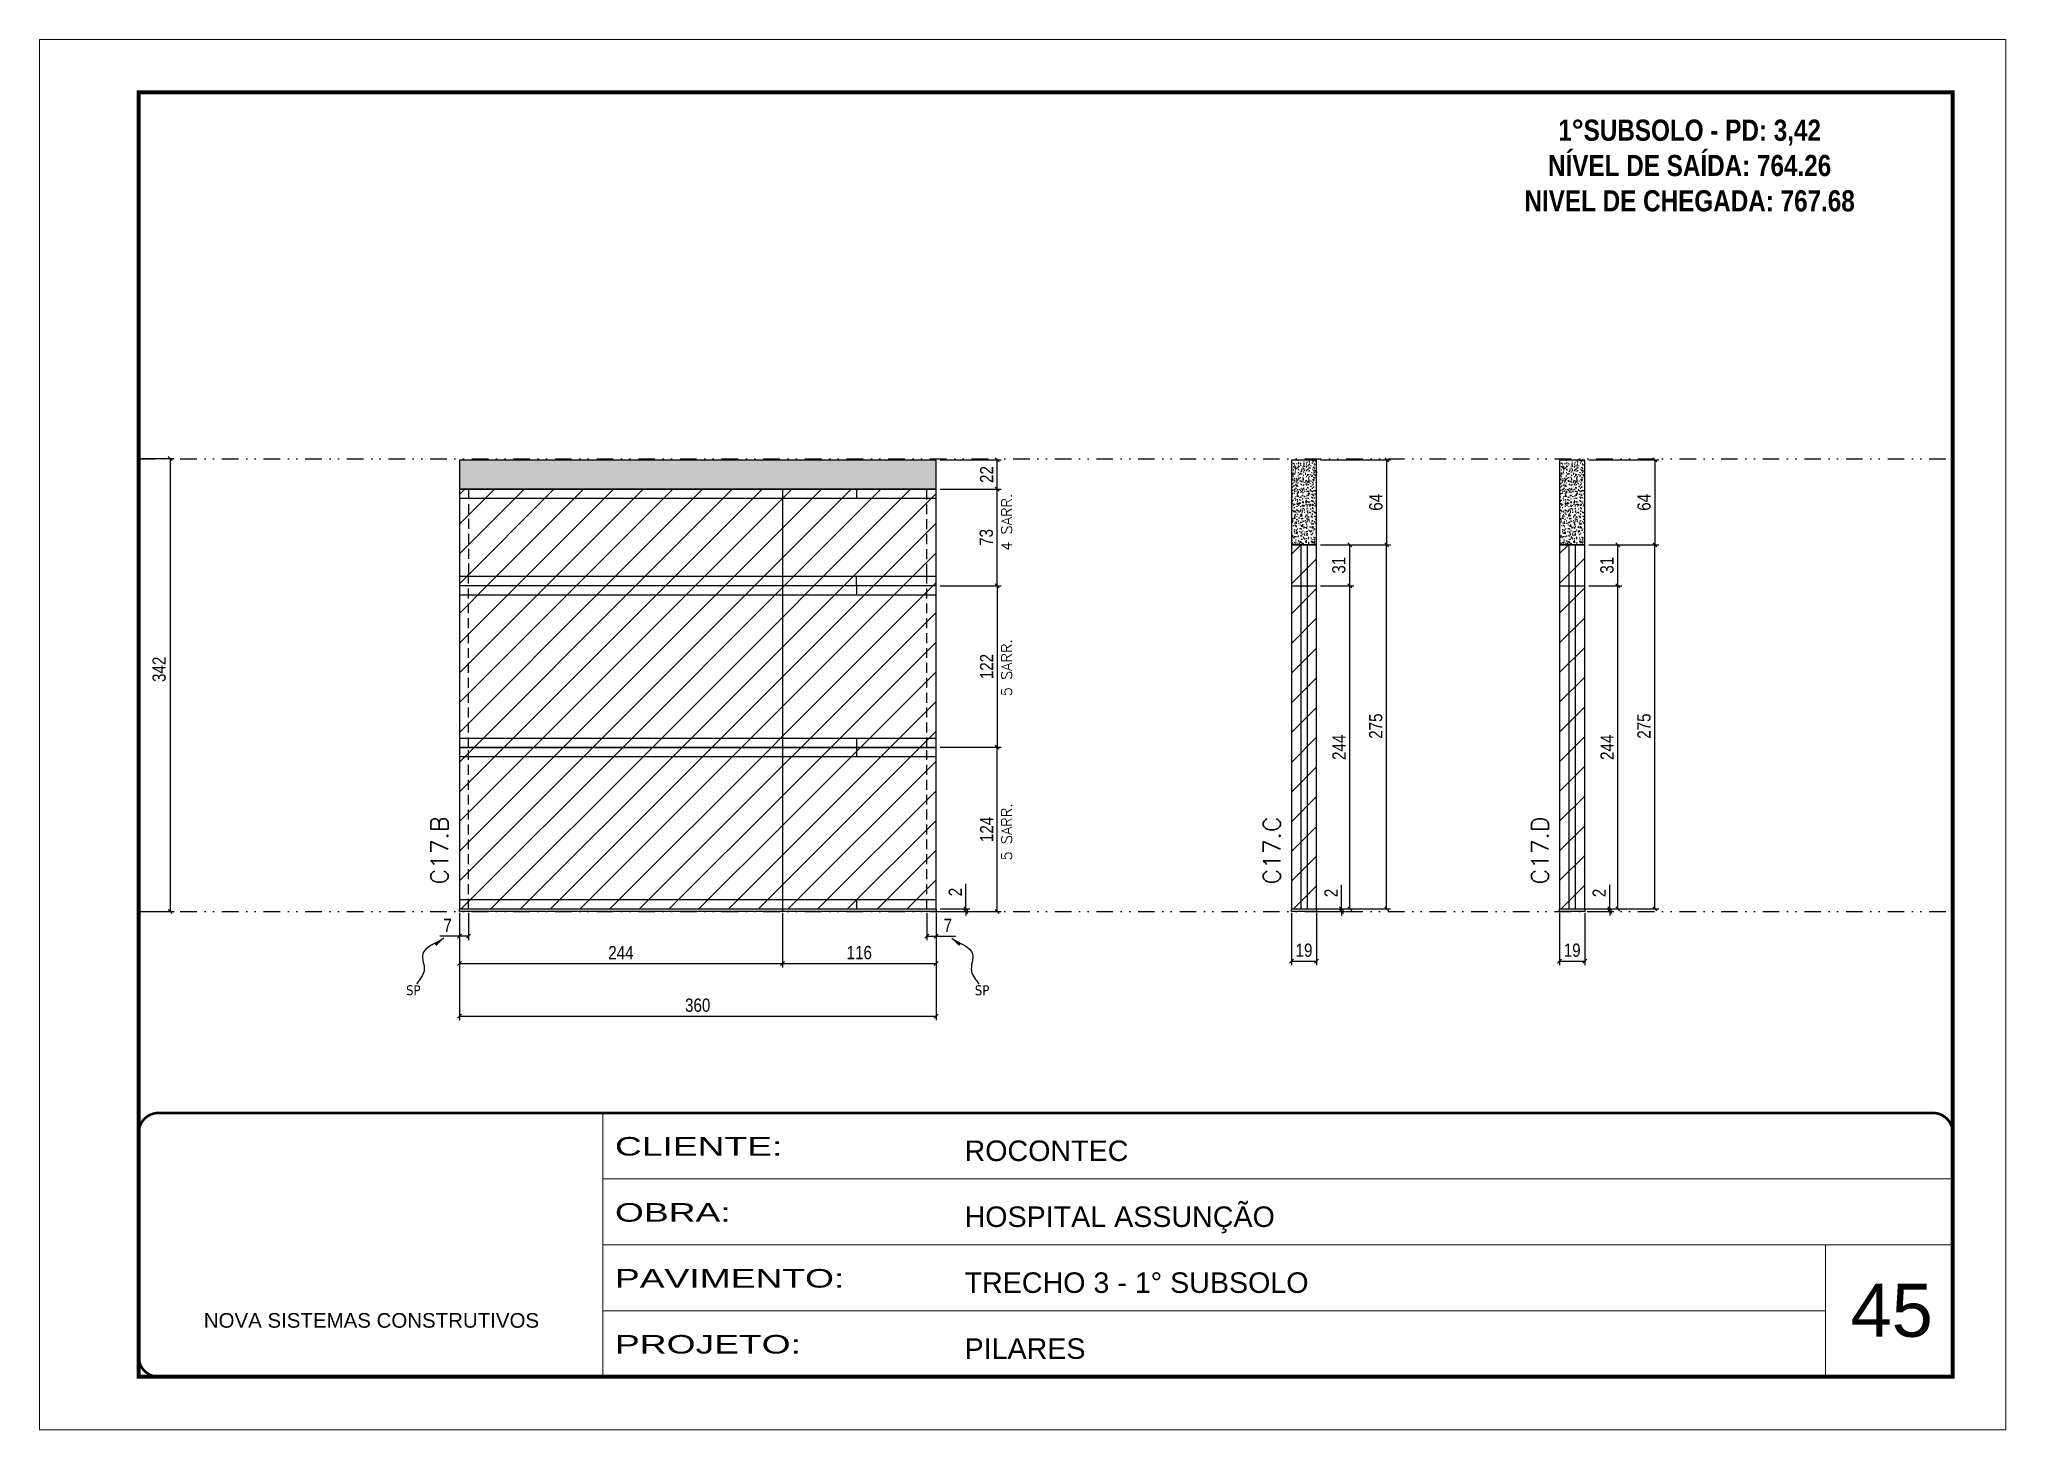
# Model space of a CAD drawing. Extents: x 2102 to 8383, y -13264 to 2718.
# Drawn here: x 2102 to 3587, y -10967 to -9917 of the extents above; entities that cross this region are included whole.
import ezdxf

# ---------------------------------------------------------------- set-up
doc = ezdxf.new("R2010")
doc.units = 0
for name, pattern in [('CONTINUO', [0]), ('DASHED', [0.75, 0.5, -0.25]), ('DIVIDE2', [0.625, 0.25, -0.125, 0, -0.125, 0, -0.125]), ('HIDDEN', [0.375, 0.25, -0.125])]:
    doc.linetypes.add(name, pattern=pattern)
for name, color, linetype, lineweight in [('CARIMBO', 255, 'Continuous', 9), ('Folhas', 255, 'Continuous', 9), ('Hachura', 251, 'Continuous', 9), ('SARRAFO DE PRESSAO', 251, 'DASHED', 9), ('Texto Seção', 7, 'Continuous', 15)]:
    doc.layers.add(name, color=color, linetype=linetype, lineweight=lineweight)
for name, color, linetype in [('COTA', 241, 'Continuous'), ('cotas', 4, 'Continuous'), ('NOMENCLATURA', 7, 'Continuous'), ('Nível', 160, 'Continuous'), ('Painéis', 200, 'Continuous'), ('SARR_2.2x7', 40, 'Continuous'), ('Sarrafo de Pressão', 42, 'HIDDEN'), ('texto', 7, 'Continuous')]:
    doc.layers.add(name, color=color, linetype=linetype)
doc.styles.add('ARIAL', font='arial.ttf')
doc.styles.add('COTA TECNICA', font='techl___.ttf', dxfattribs={"height": 10})
doc.styles.add('COTA TECNICA-50', font='techl___.ttf', dxfattribs={"height": 10})
doc.styles.add('REGUA-120', font='ROMANS.shx', dxfattribs={"height": 15})
doc.styles.add('ROMANC', font='techb___.ttf', dxfattribs={"height": 2.5})
doc.styles.add('ROMANS', font='romans.shx')
doc.styles.get("Standard").update_dxf_attribs({"font": 'arial.ttf'})
doc.styles.add('Tecnologia', font='')
doc.styles.get('Tecnologia').set_extended_font_data('Forgotten Futurist')
doc.dimstyles.new('COTA PAINEL-50', dxfattribs={"dimtxt": 10, "dimasz": 3, "dimexe": 3, "dimexo": 3, "dimgap": 3, "dimtad": 1, "dimdec": 1, "dimzin": 12, "dimdsep": 46, "dimtxsty": 'COTA TECNICA-50', "dimblk1": 'OBLIQUE', "dimblk2": 'OBLIQUE', "dimsah": 1, "dimcen": 0.9, "dimclrd": 4, "dimclre": 4, "dimclrt": 240, "dimadec": 1, "dimazin": 3, "dimtfac": 1, "dimtdec": 1, "dimtmove": 0, "dimatfit": 3, "dimfxl": 1, "dimtolj": 1, "dimtzin": 12, "dimarcsym": 0})
doc.dimstyles.new('PAINEL', dxfattribs={"dimtxt": 10, "dimasz": 3, "dimexe": 3, "dimexo": 3, "dimgap": 3, "dimtad": 1, "dimdec": 1, "dimzin": 12, "dimdsep": 46, "dimtxsty": 'COTA TECNICA', "dimblk1": 'OBLIQUE', "dimblk2": 'OBLIQUE', "dimsah": 1, "dimcen": 0.9, "dimclrd": 4, "dimclre": 4, "dimclrt": 240, "dimadec": 1, "dimazin": 3, "dimtfac": 1, "dimtdec": 1, "dimtmove": 0, "dimatfit": 3, "dimfxl": 1, "dimtolj": 1, "dimtzin": 12, "dimarcsym": 0})
doc.dimstyles.get("Standard").update_dxf_attribs({"dimtxt": 0.18, "dimasz": 0.18, "dimexe": 0.18, "dimexo": 0.0625, "dimgap": 0.09, "dimtad": 0, "dimtih": 1, "dimtoh": 1, "dimdec": 4, "dimzin": 0, "dimdsep": 46, "dimtxsty": 'Standard', "dimcen": 0.09, "dimadec": 0, "dimazin": 0, "dimtfac": 1, "dimtdec": 4, "dimtofl": 0, "dimtmove": 0, "dimatfit": 3, "dimfxl": 1, "dimtolj": 1, "dimtzin": 0, "dimarcsym": 0})
pattern_1 = [(45, (-128503.716, -32522.603), (-11.2253202, 11.2253202), [])]

msp = doc.modelspace()

# ---------------------------------------------------------------- texts
at = {"layer": 'CARIMBO', "style": 'ARIAL'}
msp.add_text('45', height=40, dxfattribs=at).set_placement((3470.14, -10896.58))
at = {"layer": 'NOMENCLATURA', "color": 2, "insert": (3348.61, -9950.66), "char_height": 16, "attachment_point": 2, "style": 'ROMANC'}
msp.add_mtext_dynamic_manual_height_columns('\\P1°SUBSOLO - PD: 3,42\\PNÍVEL DE SAÍDA: 764.26\\PNIVEL DE CHEGADA: 767.68', width=300.2766, gutter_width=1, heights=[0], dxfattribs=at)
at = {"layer": 'texto', "color": 0, "char_height": 7.5, "attachment_point": 5}
for insert in [(2384.72, -10634.93), (2814.27, -10634.93)]:
    msp.add_mtext('{\\fTahoma|b0|i0|c0|p34;\\C4;SP}', dxfattribs=dict(at, insert=insert))
at = {"layer": 'Texto Seção', "linetype": 'Continuous', "style": 'ROMANS'}
for s, p in [('4 SARR.', (2836.8, -10302.95)), ('5 SARR.', (2836.8, -10412.85)), ('5 SARR.', (2836.8, -10536.85))]:
    msp.add_text(s, height=8, rotation=90, dxfattribs=at).set_placement(p)
at = {"layer": 'Texto Seção', "char_height": 13, "width": 285.3299, "attachment_point": 7, "rotation": 90, "style": 'REGUA-120'}
for s, insert in [('C17.B', (2410.95, -10554.97)), ('C17.C', (3039.57, -10554.97)), ('C17.D', (3242.08, -10554.97))]:
    msp.add_mtext(s, dxfattribs=dict(at, insert=insert))

# ---------------------------------------------------------------- blocks, each defined once
blk = doc.blocks.new('9999999999')
at = {"color": 30, "linetype": 'CONTINUO'}
for p, q in [((98564.6, 34230.2), (98564.6, 34429.4)), ((98564.6, 34379.6), (99584, 34379.6)), ((98564.6, 34329.8), (99488, 34329.8)), ((99584, 34329.8), (99488, 34329.8)), ((99488, 34329.8), (99488, 34230.2)), ((98564.6, 34280), (99488, 34280))]:
    blk.add_line(p, q, dxfattribs=at)
at = {"color": 30, "linetype": 'CONTINUO', "const_width": 2}
blk.add_lwpolyline([(99584, 34230.2), (99584, 34414.4, 0.414214), (99569, 34429.4), (98229, 34429.4, 0.414214), (98214, 34414.4), (98214, 34245.2, 0.414214), (98229, 34230.2), (99584, 34230.2)], format="xyb", dxfattribs=at)
at = {"layer": 'Folhas'}
blk.add_lwpolyline([(98139, 34190.2), (99624, 34190.2), (99624, 35240.2), (98139, 35240.2)], close=True, dxfattribs=at)
at = {"layer": 'Folhas', "color": 30, "const_width": 3}
blk.add_lwpolyline([(98214, 34230.2), (99584, 34230.2), (99584, 35200.2), (98214, 35200.2)], close=True, dxfattribs=at)
at = {"color": 7, "linetype": 'Continuous', "ltscale": 5, "style": 'ARIAL'}
for s, height, p in [('ROCONTEC', 15.48, (98837.7, 34393.1)), ('HOSPITAL ASSUNÇÃO', 15.483, (98837.7, 34343.3)), ('TRECHO 3 - 1° SUBSOLO', 15.483, (98837.7, 34293.5)), ('NOVA SISTEMAS CONSTRUTIVOS', 11.059, (98263.2, 34267.2)), ('PILARES', 15.48, (98837.7, 34243.7))]:
    blk.add_text(s, height=height, dxfattribs=at).set_placement(p)
at = {"layer": 'Folhas', "color": 7, "style": 'Tecnologia', "width": 1.5}
for s, p in [('CLIENTE:', (98573.7, 34397.2)), ('OBRA:', (98573.7, 34347.3)), ('PAVIMENTO:', (98573.7, 34297.5)), ('PROJETO:', (98573.7, 34247.7))]:
    blk.add_text(s, height=14, dxfattribs=at).set_placement(p)
blk = doc.blocks.new('_Oblique')
at = {"color": 0, "linetype": 'ByBlock', "lineweight": -2}
blk.add_line((-0.5, -0.5), (0.5, 0.5), dxfattribs=at)
blk = doc.blocks.new('*D1092')
at = {"layer": 'cotas', "color": 4, "linetype": 'ByBlock', "lineweight": -2, "transparency": 16777216}
for p, q in [((2180.3, -10233.4), (2204, -10233.4)), ((2201, -10233.4), (2201, -10575.4)), ((2180.3, -10575.4), (2204, -10575.4))]:
    blk.add_line(p, q, dxfattribs=at)
at = {"layer": 'Defpoints', "color": 0, "linetype": 'ByBlock', "transparency": 16777216}
for p in [(2177.3, -10233.4), (2177.3, -10575.4), (2201, -10575.4)]:
    blk.add_point(p, dxfattribs=at)
at = {"layer": 'cotas', "color": 4, "linetype": 'ByBlock', "lineweight": -2, "transparency": 16777216, "xscale": 3, "yscale": 3, "zscale": 3}
for p, rotation in [((2201, -10233.4), 90), ((2201, -10575.4), 270)]:
    blk.add_blockref('_Oblique', p, dxfattribs=dict(at, rotation=rotation))
at = {"layer": 'cotas', "color": 240, "linetype": 'ByBlock', "transparency": 16777216, "insert": (2192.8, -10392.5), "char_height": 10, "attachment_point": 5, "rotation": 90, "style": 'COTA TECNICA'}
blk.add_mtext('\\A1;342', dxfattribs=at)
blk = doc.blocks.new('*D372')
at = {"layer": 'COTA', "color": 4, "lineweight": -2, "transparency": 16777216}
for p, q in [((2419.5, -10576.4), (2419.5, -10657.5)), ((2779.5, -10576.4), (2779.5, -10657.5)), ((2419.5, -10654.5), (2779.5, -10654.5))]:
    blk.add_line(p, q, dxfattribs=at)
at = {"layer": 'Defpoints', "color": 0, "transparency": 16777216}
for p in [(2419.5, -10573.4), (2779.5, -10573.4), (2779.5, -10654.5)]:
    blk.add_point(p, dxfattribs=at)
at = {"layer": 'COTA', "color": 4, "lineweight": -2, "transparency": 16777216, "xscale": 3, "yscale": 3, "zscale": 3, "rotation": 180}
blk.add_blockref('_Oblique', (2419.5, -10654.5), dxfattribs=at)
at = {"layer": 'COTA', "color": 4, "lineweight": -2, "transparency": 16777216, "xscale": 3, "yscale": 3, "zscale": 3}
blk.add_blockref('_Oblique', (2779.5, -10654.5), dxfattribs=at)
at = {"layer": 'COTA', "color": 240, "transparency": 16777216, "insert": (2599.5, -10646.2), "char_height": 10, "attachment_point": 5, "style": 'COTA TECNICA'}
blk.add_mtext('\\A1;360', dxfattribs=at)
blk = doc.blocks.new('*D384')
at = {"layer": 'COTA', "color": 4, "lineweight": -2, "transparency": 16777216}
for p, q in [((2782.5, -10256.4), (2828.7, -10256.4)), ((2825.7, -10329.4), (2825.7, -10256.4)), ((2782.5, -10329.4), (2828.7, -10329.4))]:
    blk.add_line(p, q, dxfattribs=at)
at = {"layer": 'Defpoints', "color": 0, "transparency": 16777216}
for p in [(2779.5, -10256.4), (2825.7, -10256.4), (2779.5, -10329.4)]:
    blk.add_point(p, dxfattribs=at)
at = {"layer": 'COTA', "color": 4, "lineweight": -2, "transparency": 16777216, "xscale": 3, "yscale": 3, "zscale": 3}
for p, rotation in [((2825.7, -10256.4), 90), ((2825.7, -10329.4), 270)]:
    blk.add_blockref('_Oblique', p, dxfattribs=dict(at, rotation=rotation))
at = {"layer": 'COTA', "color": 240, "transparency": 16777216, "insert": (2817.5, -10292.9), "char_height": 10, "attachment_point": 5, "rotation": 90, "style": 'COTA TECNICA'}
blk.add_mtext('\\A1;73', dxfattribs=at)
blk = doc.blocks.new('*D385')
at = {"layer": 'COTA', "color": 4, "lineweight": -2, "transparency": 16777216}
for p, q in [((2419.5, -10578.4), (2419.5, -10597)), ((2426.5, -10576.4), (2426.5, -10597)), ((2419.5, -10594), (2404.8, -10594)), ((2426.5, -10594), (2419.5, -10594))]:
    blk.add_line(p, q, dxfattribs=at)
at = {"layer": 'Defpoints', "color": 0, "transparency": 16777216}
for p in [(2419.5, -10575.4), (2426.5, -10573.4), (2419.5, -10594)]:
    blk.add_point(p, dxfattribs=at)
at = {"layer": 'COTA', "color": 4, "lineweight": -2, "transparency": 16777216, "xscale": 3, "yscale": 3, "zscale": 3, "rotation": 180}
blk.add_blockref('_Oblique', (2419.5, -10594), dxfattribs=at)
at = {"layer": 'COTA', "color": 4, "lineweight": -2, "transparency": 16777216, "xscale": 3, "yscale": 3, "zscale": 3}
blk.add_blockref('_Oblique', (2426.5, -10594), dxfattribs=at)
at = {"layer": 'COTA', "color": 240, "transparency": 16777216, "insert": (2410.6, -10585.9), "char_height": 10, "attachment_point": 5, "style": 'COTA TECNICA-50'}
blk.add_mtext('\\A1;7', dxfattribs=at)
blk = doc.blocks.new('*D386')
at = {"layer": 'COTA', "color": 4, "lineweight": -2, "transparency": 16777216}
for p, q in [((2772.5, -10576.4), (2772.5, -10597)), ((2779.5, -10578.4), (2779.5, -10597)), ((2772.5, -10594), (2779.5, -10594)), ((2779.5, -10594), (2794.2, -10594))]:
    blk.add_line(p, q, dxfattribs=at)
at = {"layer": 'Defpoints', "color": 0, "transparency": 16777216}
for p in [(2772.5, -10573.4), (2779.5, -10575.4), (2779.5, -10594)]:
    blk.add_point(p, dxfattribs=at)
at = {"layer": 'COTA', "color": 4, "lineweight": -2, "transparency": 16777216, "xscale": 3, "yscale": 3, "zscale": 3, "rotation": 180}
blk.add_blockref('_Oblique', (2772.5, -10594), dxfattribs=at)
at = {"layer": 'COTA', "color": 4, "lineweight": -2, "transparency": 16777216, "xscale": 3, "yscale": 3, "zscale": 3}
blk.add_blockref('_Oblique', (2779.5, -10594), dxfattribs=at)
at = {"layer": 'COTA', "color": 240, "transparency": 16777216, "insert": (2788.4, -10585.9), "char_height": 10, "attachment_point": 5, "style": 'COTA TECNICA-50'}
blk.add_mtext('\\A1;7', dxfattribs=at)
blk = doc.blocks.new('*D387')
at = {"layer": 'COTA', "color": 4, "lineweight": -2, "transparency": 16777216}
for p, q in [((2782.5, -10451.4), (2828.7, -10451.4)), ((2825.7, -10575.4), (2825.7, -10451.4)), ((2782.5, -10575.4), (2828.7, -10575.4))]:
    blk.add_line(p, q, dxfattribs=at)
at = {"layer": 'Defpoints', "color": 0, "transparency": 16777216}
for p in [(2779.5, -10451.4), (2825.7, -10451.4), (2779.5, -10575.4)]:
    blk.add_point(p, dxfattribs=at)
at = {"layer": 'COTA', "color": 4, "lineweight": -2, "transparency": 16777216, "xscale": 3, "yscale": 3, "zscale": 3}
for p, rotation in [((2825.7, -10451.4), 90), ((2825.7, -10575.4), 270)]:
    blk.add_blockref('_Oblique', p, dxfattribs=dict(at, rotation=rotation))
at = {"layer": 'COTA', "color": 240, "transparency": 16777216, "insert": (2817.7, -10513.4), "char_height": 10, "attachment_point": 5, "rotation": 90, "style": 'COTA TECNICA-50'}
blk.add_mtext('\\A1;124', dxfattribs=at)
blk = doc.blocks.new('*D388')
at = {"layer": 'COTA', "color": 4, "lineweight": -2, "transparency": 16777216}
for p, q in [((2802, -10573.4), (2802, -10554.6)), ((2782.5, -10573.4), (2805, -10573.4)), ((2782.5, -10575.4), (2805, -10575.4)), ((2802, -10575.4), (2802, -10573.4)), ((2802, -10575.4), (2802, -10578.4))]:
    blk.add_line(p, q, dxfattribs=at)
at = {"layer": 'Defpoints', "color": 0, "transparency": 16777216}
for p in [(2779.5, -10573.4), (2779.5, -10575.4), (2802, -10575.4)]:
    blk.add_point(p, dxfattribs=at)
at = {"layer": 'COTA', "color": 4, "lineweight": -2, "transparency": 16777216, "xscale": 3, "yscale": 3, "zscale": 3}
for p, rotation in [((2802, -10573.4), 270), ((2802, -10575.4), 90)]:
    blk.add_blockref('_Oblique', p, dxfattribs=dict(at, rotation=rotation))
at = {"layer": 'COTA', "color": 240, "transparency": 16777216, "insert": (2794, -10560.7), "char_height": 10, "attachment_point": 5, "rotation": 90, "style": 'COTA TECNICA-50'}
blk.add_mtext('\\A1;2', dxfattribs=at)
blk = doc.blocks.new('*D389')
at = {"layer": 'COTA', "color": 4, "linetype": 'ByBlock', "lineweight": -2, "transparency": 16777216}
for p, q in [((2782.5, -10329.4), (2828.7, -10329.4)), ((2825.7, -10329.4), (2825.7, -10451.4)), ((2782.5, -10451.4), (2828.7, -10451.4))]:
    blk.add_line(p, q, dxfattribs=at)
at = {"layer": 'Defpoints', "color": 0, "linetype": 'ByBlock', "transparency": 16777216}
for p in [(2779.5, -10329.4), (2779.5, -10451.4), (2825.7, -10451.4)]:
    blk.add_point(p, dxfattribs=at)
at = {"layer": 'COTA', "color": 4, "linetype": 'ByBlock', "lineweight": -2, "transparency": 16777216, "xscale": 3, "yscale": 3, "zscale": 3}
for p, rotation in [((2825.7, -10329.4), 90), ((2825.7, -10451.4), 270)]:
    blk.add_blockref('_Oblique', p, dxfattribs=dict(at, rotation=rotation))
at = {"layer": 'COTA', "color": 240, "linetype": 'ByBlock', "transparency": 16777216, "insert": (2817.7, -10390.4), "char_height": 10, "attachment_point": 5, "rotation": 90, "style": 'COTA TECNICA'}
blk.add_mtext('\\A1;122', dxfattribs=at)
blk = doc.blocks.new('*D390')
at = {"layer": 'COTA', "color": 4, "linetype": 'ByBlock', "lineweight": -2, "transparency": 16777216}
for p, q in [((2419.5, -10578.4), (2419.5, -10617.6)), ((2663.5, -10576.4), (2663.5, -10617.6)), ((2419.5, -10614.6), (2663.5, -10614.6))]:
    blk.add_line(p, q, dxfattribs=at)
at = {"layer": 'Defpoints', "color": 0, "linetype": 'ByBlock', "transparency": 16777216}
for p in [(2419.5, -10575.4), (2663.5, -10573.4), (2663.5, -10614.6)]:
    blk.add_point(p, dxfattribs=at)
at = {"layer": 'COTA', "color": 4, "linetype": 'ByBlock', "lineweight": -2, "transparency": 16777216, "xscale": 3, "yscale": 3, "zscale": 3, "rotation": 180}
blk.add_blockref('_Oblique', (2419.5, -10614.6), dxfattribs=at)
at = {"layer": 'COTA', "color": 4, "linetype": 'ByBlock', "lineweight": -2, "transparency": 16777216, "xscale": 3, "yscale": 3, "zscale": 3}
blk.add_blockref('_Oblique', (2663.5, -10614.6), dxfattribs=at)
at = {"layer": 'COTA', "color": 240, "linetype": 'ByBlock', "transparency": 16777216, "insert": (2541.5, -10606.5), "char_height": 10, "attachment_point": 5, "style": 'COTA TECNICA'}
blk.add_mtext('\\A1;244', dxfattribs=at)
blk = doc.blocks.new('*D391')
at = {"layer": 'COTA', "color": 4, "linetype": 'ByBlock', "lineweight": -2, "transparency": 16777216}
for p, q in [((2663.5, -10576.4), (2663.5, -10617.6)), ((2779.5, -10578.4), (2779.5, -10617.6)), ((2663.5, -10614.6), (2779.5, -10614.6))]:
    blk.add_line(p, q, dxfattribs=at)
at = {"layer": 'Defpoints', "color": 0, "linetype": 'ByBlock', "transparency": 16777216}
for p in [(2663.5, -10573.4), (2779.5, -10575.4), (2779.5, -10614.6)]:
    blk.add_point(p, dxfattribs=at)
at = {"layer": 'COTA', "color": 4, "linetype": 'ByBlock', "lineweight": -2, "transparency": 16777216, "xscale": 3, "yscale": 3, "zscale": 3, "rotation": 180}
blk.add_blockref('_Oblique', (2663.5, -10614.6), dxfattribs=at)
at = {"layer": 'COTA', "color": 4, "linetype": 'ByBlock', "lineweight": -2, "transparency": 16777216, "xscale": 3, "yscale": 3, "zscale": 3}
blk.add_blockref('_Oblique', (2779.5, -10614.6), dxfattribs=at)
at = {"layer": 'COTA', "color": 240, "linetype": 'ByBlock', "transparency": 16777216, "insert": (2721.5, -10606.5), "char_height": 10, "attachment_point": 5, "style": 'COTA TECNICA'}
blk.add_mtext('\\A1;116', dxfattribs=at)
blk = doc.blocks.new('*D392')
at = {"layer": 'COTA', "color": 4, "lineweight": -2, "transparency": 16777216}
for p, q in [((3047.9, -10576.4), (3047.9, -10615.8)), ((3066.9, -10576.4), (3066.9, -10615.8)), ((3047.9, -10612.8), (3066.9, -10612.8))]:
    blk.add_line(p, q, dxfattribs=at)
at = {"layer": 'Defpoints', "color": 0, "transparency": 16777216}
for p in [(3047.9, -10573.4), (3066.9, -10573.4), (3066.9, -10612.8)]:
    blk.add_point(p, dxfattribs=at)
at = {"layer": 'COTA', "color": 4, "lineweight": -2, "transparency": 16777216, "xscale": 3, "yscale": 3, "zscale": 3, "rotation": 180}
blk.add_blockref('_Oblique', (3047.9, -10612.8), dxfattribs=at)
at = {"layer": 'COTA', "color": 4, "lineweight": -2, "transparency": 16777216, "xscale": 3, "yscale": 3, "zscale": 3}
blk.add_blockref('_Oblique', (3066.9, -10612.8), dxfattribs=at)
at = {"layer": 'COTA', "color": 240, "transparency": 16777216, "insert": (3057.4, -10604.7), "char_height": 10, "attachment_point": 5, "style": 'COTA TECNICA'}
blk.add_mtext('\\A1;19', dxfattribs=at)
blk = doc.blocks.new('*D393')
at = {"layer": 'COTA', "color": 4, "lineweight": -2, "transparency": 16777216}
for p, q in [((3085.8, -10573.4), (3085.8, -10555.3)), ((3069.9, -10573.4), (3088.8, -10573.4)), ((3069.9, -10575.4), (3088.8, -10575.4)), ((3085.8, -10575.4), (3085.8, -10573.4)), ((3085.8, -10575.4), (3085.8, -10578.4))]:
    blk.add_line(p, q, dxfattribs=at)
at = {"layer": 'Defpoints', "color": 0, "transparency": 16777216}
for p in [(3066.9, -10573.4), (3066.9, -10575.4), (3085.8, -10573.4)]:
    blk.add_point(p, dxfattribs=at)
at = {"layer": 'COTA', "color": 4, "lineweight": -2, "transparency": 16777216, "xscale": 3, "yscale": 3, "zscale": 3}
for p, rotation in [((3085.8, -10573.4), 270), ((3085.8, -10575.4), 90)]:
    blk.add_blockref('_Oblique', p, dxfattribs=dict(at, rotation=rotation))
at = {"layer": 'COTA', "color": 240, "transparency": 16777216, "insert": (3077.8, -10561.4), "char_height": 10, "attachment_point": 5, "rotation": 90, "style": 'COTA TECNICA-50'}
blk.add_mtext('\\A1;2', dxfattribs=at)
blk = doc.blocks.new('*D1099')
at = {"layer": 'COTA', "color": 4, "linetype": 'ByBlock', "lineweight": -2, "transparency": 16777216}
for p, q in [((3069.9, -10234.4), (3122.8, -10234.4)), ((3119.8, -10234.4), (3119.8, -10298.4)), ((3069.9, -10298.4), (3122.8, -10298.4))]:
    blk.add_line(p, q, dxfattribs=at)
at = {"layer": 'Defpoints', "color": 0, "linetype": 'ByBlock', "transparency": 16777216}
for p in [(3066.9, -10234.4), (3066.9, -10298.4), (3119.8, -10298.4)]:
    blk.add_point(p, dxfattribs=at)
at = {"layer": 'COTA', "color": 4, "linetype": 'ByBlock', "lineweight": -2, "transparency": 16777216, "xscale": 3, "yscale": 3, "zscale": 3}
for p, rotation in [((3119.8, -10234.4), 90), ((3119.8, -10298.4), 270)]:
    blk.add_blockref('_Oblique', p, dxfattribs=dict(at, rotation=rotation))
at = {"layer": 'COTA', "color": 240, "linetype": 'ByBlock', "transparency": 16777216, "insert": (3111.7, -10266.4), "char_height": 10, "attachment_point": 5, "rotation": 90, "style": 'COTA TECNICA'}
blk.add_mtext('\\A1;64', dxfattribs=at)
blk = doc.blocks.new('*D1100')
at = {"layer": 'COTA', "color": 4, "linetype": 'ByBlock', "lineweight": -2, "transparency": 16777216}
for p, q in [((3069.9, -10298.4), (3122.8, -10298.4)), ((3119.8, -10573.4), (3119.8, -10298.4)), ((3069.9, -10573.4), (3122.8, -10573.4))]:
    blk.add_line(p, q, dxfattribs=at)
at = {"layer": 'Defpoints', "color": 0, "linetype": 'ByBlock', "transparency": 16777216}
for p in [(3066.9, -10298.4), (3119.8, -10298.4), (3066.9, -10573.4)]:
    blk.add_point(p, dxfattribs=at)
at = {"layer": 'COTA', "color": 4, "linetype": 'ByBlock', "lineweight": -2, "transparency": 16777216, "xscale": 3, "yscale": 3, "zscale": 3}
for p, rotation in [((3119.8, -10298.4), 90), ((3119.8, -10573.4), 270)]:
    blk.add_blockref('_Oblique', p, dxfattribs=dict(at, rotation=rotation))
at = {"layer": 'COTA', "color": 240, "linetype": 'ByBlock', "transparency": 16777216, "insert": (3111.6, -10435.4), "char_height": 10, "attachment_point": 5, "rotation": 90, "style": 'COTA TECNICA'}
blk.add_mtext('\\A1;275', dxfattribs=at)
blk = doc.blocks.new('*D1101')
at = {"layer": 'COTA', "color": 4, "linetype": 'ByBlock', "lineweight": -2, "transparency": 16777216}
for p, q in [((3069.9, -10329.4), (3094.9, -10329.4)), ((3091.9, -10573.4), (3091.9, -10329.4)), ((3050.9, -10573.4), (3094.9, -10573.4))]:
    blk.add_line(p, q, dxfattribs=at)
at = {"layer": 'Defpoints', "color": 0, "linetype": 'ByBlock', "transparency": 16777216}
for p in [(3066.9, -10329.4), (3091.9, -10329.4), (3047.9, -10573.4)]:
    blk.add_point(p, dxfattribs=at)
at = {"layer": 'COTA', "color": 4, "linetype": 'ByBlock', "lineweight": -2, "transparency": 16777216, "xscale": 3, "yscale": 3, "zscale": 3}
for p, rotation in [((3091.9, -10329.4), 90), ((3091.9, -10573.4), 270)]:
    blk.add_blockref('_Oblique', p, dxfattribs=dict(at, rotation=rotation))
at = {"layer": 'COTA', "color": 240, "linetype": 'ByBlock', "transparency": 16777216, "insert": (3083.8, -10451.4), "char_height": 10, "attachment_point": 5, "rotation": 90, "style": 'COTA TECNICA'}
blk.add_mtext('\\A1;244', dxfattribs=at)
blk = doc.blocks.new('*D1102')
at = {"layer": 'COTA', "color": 4, "linetype": 'ByBlock', "lineweight": -2, "transparency": 16777216}
for p, q in [((3069.9, -10298.4), (3094.9, -10298.4)), ((3091.9, -10329.4), (3091.9, -10298.4)), ((3069.9, -10329.4), (3094.9, -10329.4))]:
    blk.add_line(p, q, dxfattribs=at)
at = {"layer": 'Defpoints', "color": 0, "linetype": 'ByBlock', "transparency": 16777216}
for p in [(3066.9, -10298.4), (3091.9, -10298.4), (3066.9, -10329.4)]:
    blk.add_point(p, dxfattribs=at)
at = {"layer": 'COTA', "color": 4, "linetype": 'ByBlock', "lineweight": -2, "transparency": 16777216, "xscale": 3, "yscale": 3, "zscale": 3}
for p, rotation in [((3091.9, -10298.4), 90), ((3091.9, -10329.4), 270)]:
    blk.add_blockref('_Oblique', p, dxfattribs=dict(at, rotation=rotation))
at = {"layer": 'COTA', "color": 240, "linetype": 'ByBlock', "transparency": 16777216, "insert": (3083.7, -10313.9), "char_height": 10, "attachment_point": 5, "rotation": 90, "style": 'COTA TECNICA'}
blk.add_mtext('\\A1;31', dxfattribs=at)
blk = doc.blocks.new('*D394')
at = {"layer": 'COTA', "color": 4, "lineweight": -2, "transparency": 16777216}
for p, q in [((3250.4, -10576.4), (3250.4, -10615.8)), ((3269.4, -10576.4), (3269.4, -10615.8)), ((3250.4, -10612.8), (3269.4, -10612.8))]:
    blk.add_line(p, q, dxfattribs=at)
at = {"layer": 'Defpoints', "color": 0, "transparency": 16777216}
for p in [(3250.4, -10573.4), (3269.4, -10573.4), (3269.4, -10612.8)]:
    blk.add_point(p, dxfattribs=at)
at = {"layer": 'COTA', "color": 4, "lineweight": -2, "transparency": 16777216, "xscale": 3, "yscale": 3, "zscale": 3, "rotation": 180}
blk.add_blockref('_Oblique', (3250.4, -10612.8), dxfattribs=at)
at = {"layer": 'COTA', "color": 4, "lineweight": -2, "transparency": 16777216, "xscale": 3, "yscale": 3, "zscale": 3}
blk.add_blockref('_Oblique', (3269.4, -10612.8), dxfattribs=at)
at = {"layer": 'COTA', "color": 240, "transparency": 16777216, "insert": (3259.9, -10604.7), "char_height": 10, "attachment_point": 5, "style": 'COTA TECNICA'}
blk.add_mtext('\\A1;19', dxfattribs=at)
blk = doc.blocks.new('*D395')
at = {"layer": 'COTA', "color": 4, "lineweight": -2, "transparency": 16777216}
for p, q in [((3288.3, -10573.4), (3288.3, -10555.3)), ((3272.4, -10573.4), (3291.3, -10573.4)), ((3272.4, -10575.4), (3291.3, -10575.4)), ((3288.3, -10575.4), (3288.3, -10573.4)), ((3288.3, -10575.4), (3288.3, -10578.4))]:
    blk.add_line(p, q, dxfattribs=at)
at = {"layer": 'Defpoints', "color": 0, "transparency": 16777216}
for p in [(3269.4, -10573.4), (3269.4, -10575.4), (3288.3, -10573.4)]:
    blk.add_point(p, dxfattribs=at)
at = {"layer": 'COTA', "color": 4, "lineweight": -2, "transparency": 16777216, "xscale": 3, "yscale": 3, "zscale": 3}
for p, rotation in [((3288.3, -10573.4), 270), ((3288.3, -10575.4), 90)]:
    blk.add_blockref('_Oblique', p, dxfattribs=dict(at, rotation=rotation))
at = {"layer": 'COTA', "color": 240, "transparency": 16777216, "insert": (3280.3, -10561.4), "char_height": 10, "attachment_point": 5, "rotation": 90, "style": 'COTA TECNICA-50'}
blk.add_mtext('\\A1;2', dxfattribs=at)
blk = doc.blocks.new('*D1103')
at = {"layer": 'COTA', "color": 4, "linetype": 'ByBlock', "lineweight": -2, "transparency": 16777216}
for p, q in [((3272.4, -10234.4), (3325.3, -10234.4)), ((3322.3, -10234.4), (3322.3, -10298.4)), ((3272.4, -10298.4), (3325.3, -10298.4))]:
    blk.add_line(p, q, dxfattribs=at)
at = {"layer": 'Defpoints', "color": 0, "linetype": 'ByBlock', "transparency": 16777216}
for p in [(3269.4, -10234.4), (3269.4, -10298.4), (3322.3, -10298.4)]:
    blk.add_point(p, dxfattribs=at)
at = {"layer": 'COTA', "color": 4, "linetype": 'ByBlock', "lineweight": -2, "transparency": 16777216, "xscale": 3, "yscale": 3, "zscale": 3}
for p, rotation in [((3322.3, -10234.4), 90), ((3322.3, -10298.4), 270)]:
    blk.add_blockref('_Oblique', p, dxfattribs=dict(at, rotation=rotation))
at = {"layer": 'COTA', "color": 240, "linetype": 'ByBlock', "transparency": 16777216, "insert": (3314.2, -10266.4), "char_height": 10, "attachment_point": 5, "rotation": 90, "style": 'COTA TECNICA'}
blk.add_mtext('\\A1;64', dxfattribs=at)
blk = doc.blocks.new('*D1104')
at = {"layer": 'COTA', "color": 4, "linetype": 'ByBlock', "lineweight": -2, "transparency": 16777216}
for p, q in [((3272.4, -10298.4), (3325.3, -10298.4)), ((3322.3, -10573.4), (3322.3, -10298.4)), ((3272.4, -10573.4), (3325.3, -10573.4))]:
    blk.add_line(p, q, dxfattribs=at)
at = {"layer": 'Defpoints', "color": 0, "linetype": 'ByBlock', "transparency": 16777216}
for p in [(3269.4, -10298.4), (3322.3, -10298.4), (3269.4, -10573.4)]:
    blk.add_point(p, dxfattribs=at)
at = {"layer": 'COTA', "color": 4, "linetype": 'ByBlock', "lineweight": -2, "transparency": 16777216, "xscale": 3, "yscale": 3, "zscale": 3}
for p, rotation in [((3322.3, -10298.4), 90), ((3322.3, -10573.4), 270)]:
    blk.add_blockref('_Oblique', p, dxfattribs=dict(at, rotation=rotation))
at = {"layer": 'COTA', "color": 240, "linetype": 'ByBlock', "transparency": 16777216, "insert": (3314.2, -10435.4), "char_height": 10, "attachment_point": 5, "rotation": 90, "style": 'COTA TECNICA'}
blk.add_mtext('\\A1;275', dxfattribs=at)
blk = doc.blocks.new('*D1105')
at = {"layer": 'COTA', "color": 4, "linetype": 'ByBlock', "lineweight": -2, "transparency": 16777216}
for p, q in [((3272.4, -10329.4), (3297.4, -10329.4)), ((3294.4, -10573.4), (3294.4, -10329.4)), ((3253.4, -10573.4), (3297.4, -10573.4))]:
    blk.add_line(p, q, dxfattribs=at)
at = {"layer": 'Defpoints', "color": 0, "linetype": 'ByBlock', "transparency": 16777216}
for p in [(3269.4, -10329.4), (3294.4, -10329.4), (3250.4, -10573.4)]:
    blk.add_point(p, dxfattribs=at)
at = {"layer": 'COTA', "color": 4, "linetype": 'ByBlock', "lineweight": -2, "transparency": 16777216, "xscale": 3, "yscale": 3, "zscale": 3}
for p, rotation in [((3294.4, -10329.4), 90), ((3294.4, -10573.4), 270)]:
    blk.add_blockref('_Oblique', p, dxfattribs=dict(at, rotation=rotation))
at = {"layer": 'COTA', "color": 240, "linetype": 'ByBlock', "transparency": 16777216, "insert": (3286.3, -10451.4), "char_height": 10, "attachment_point": 5, "rotation": 90, "style": 'COTA TECNICA'}
blk.add_mtext('\\A1;244', dxfattribs=at)
blk = doc.blocks.new('*D1106')
at = {"layer": 'COTA', "color": 4, "linetype": 'ByBlock', "lineweight": -2, "transparency": 16777216}
for p, q in [((3272.4, -10298.4), (3297.4, -10298.4)), ((3294.4, -10329.4), (3294.4, -10298.4)), ((3272.4, -10329.4), (3297.4, -10329.4))]:
    blk.add_line(p, q, dxfattribs=at)
at = {"layer": 'Defpoints', "color": 0, "linetype": 'ByBlock', "transparency": 16777216}
for p in [(3269.4, -10298.4), (3294.4, -10298.4), (3269.4, -10329.4)]:
    blk.add_point(p, dxfattribs=at)
at = {"layer": 'COTA', "color": 4, "linetype": 'ByBlock', "lineweight": -2, "transparency": 16777216, "xscale": 3, "yscale": 3, "zscale": 3}
for p, rotation in [((3294.4, -10298.4), 90), ((3294.4, -10329.4), 270)]:
    blk.add_blockref('_Oblique', p, dxfattribs=dict(at, rotation=rotation))
at = {"layer": 'COTA', "color": 240, "linetype": 'ByBlock', "transparency": 16777216, "insert": (3286.2, -10313.9), "char_height": 10, "attachment_point": 5, "rotation": 90, "style": 'COTA TECNICA'}
blk.add_mtext('\\A1;31', dxfattribs=at)
blk = doc.blocks.new('*D1435')
at = {"layer": 'COTA', "color": 4, "linetype": 'ByBlock', "lineweight": -2, "transparency": 16777216}
for p, q in [((2782.5, -10234.4), (2828.7, -10234.4)), ((2825.7, -10256.4), (2825.7, -10234.4)), ((2782.5, -10256.4), (2828.7, -10256.4))]:
    blk.add_line(p, q, dxfattribs=at)
at = {"layer": 'Defpoints', "color": 0, "linetype": 'ByBlock', "transparency": 16777216}
for p in [(2779.5, -10234.4), (2825.7, -10234.4), (2779.5, -10256.4)]:
    blk.add_point(p, dxfattribs=at)
at = {"layer": 'COTA', "color": 4, "linetype": 'ByBlock', "lineweight": -2, "transparency": 16777216, "xscale": 3, "yscale": 3, "zscale": 3}
for p, rotation in [((2825.7, -10234.4), 90), ((2825.7, -10256.4), 270)]:
    blk.add_blockref('_Oblique', p, dxfattribs=dict(at, rotation=rotation))
at = {"layer": 'COTA', "color": 240, "linetype": 'ByBlock', "transparency": 16777216, "insert": (2817.7, -10245.4), "char_height": 10, "attachment_point": 5, "rotation": 90, "style": 'COTA TECNICA'}
blk.add_mtext('\\A1;22', dxfattribs=at)

# ---------------------------------------------------------------- dimensions: what is measured, and where the dimension line sits
at = {"layer": 'COTA', "linetype": 'ByBlock'}
for base, p1, p2, picture, middle in [((2825.74, -10234.44), (2779.5, -10256.44), (2779.5, -10234.44), '*D1435', (2817.74, -10245.44)), ((3119.75, -10298.44), (3066.9, -10234.44), (3066.9, -10298.44), '*D1099', (3111.65, -10266.44)), ((3322.26, -10298.44), (3269.41, -10234.44), (3269.41, -10298.44), '*D1103', (3314.16, -10266.44)), ((2825.74, -10451.44), (2779.5, -10329.44), (2779.5, -10451.44), '*D389', (2817.68, -10390.44)), ((3091.89, -10329.44), (3047.9, -10573.44), (3066.9, -10329.44), '*D1101', (3083.81, -10451.44)), ((3294.39, -10329.44), (3250.41, -10573.44), (3269.41, -10329.44), '*D1105', (3286.32, -10451.44))]:
    dim = msp.add_linear_dim(base=base, p1=p1, p2=p2, angle=90, dimstyle='PAINEL', dxfattribs=at)
    dim.commit()
    dim.dimension.update_dxf_attribs({"geometry": picture, "text_midpoint": middle})
at = {"layer": 'COTA'}
dim = msp.add_linear_dim(base=(2825.74, -10256.44), p1=(2779.5, -10329.44), p2=(2779.5, -10256.44), angle=90, dimstyle='PAINEL', override={"dimarcsym": 2}, dxfattribs=at)
dim.commit()
dim.dimension.update_dxf_attribs({"geometry": '*D384', "text_midpoint": (2825.74, -10292.94), "dimtype": 160})
at = {"layer": 'COTA', "linetype": 'ByBlock'}
for base, p1, p2, picture, middle in [((3119.75, -10298.44), (3066.9, -10573.44), (3066.9, -10298.44), '*D1100', (3119.75, -10435.44)), ((3322.26, -10298.44), (3269.41, -10573.44), (3269.41, -10298.44), '*D1104', (3322.26, -10435.44))]:
    dim = msp.add_linear_dim(base=base, p1=p1, p2=p2, angle=90, dimstyle='PAINEL', dxfattribs=at)
    dim.commit()
    dim.dimension.update_dxf_attribs({"geometry": picture, "text_midpoint": middle, "dimtype": 160})
for base, p1, p2, picture, middle in [((3091.89, -10298.44), (3066.9, -10329.44), (3066.9, -10298.44), '*D1102', (3083.67, -10313.94)), ((3294.39, -10298.44), (3269.41, -10329.44), (3269.41, -10298.44), '*D1106', (3286.17, -10313.94))]:
    dim = msp.add_linear_dim(base=base, p1=p1, p2=p2, angle=90, dimstyle='PAINEL', override={"dimtmove": 1}, dxfattribs=at)
    dim.commit()
    dim.dimension.update_dxf_attribs({"geometry": picture, "text_midpoint": middle})
at = {"layer": 'COTA'}
for base, p1, p2, angle, picture, middle in [((2825.74, -10451.44), (2779.5, -10575.44), (2779.5, -10451.44), 90, '*D387', (2817.66, -10513.44)), ((2419.5, -10593.95), (2426.5, -10573.44), (2419.5, -10575.44), 180, '*D385', (2410.63, -10585.88))]:
    dim = msp.add_linear_dim(base=base, p1=p1, p2=p2, angle=angle, dimstyle='COTA PAINEL-50', dxfattribs=at)
    dim.commit()
    dim.dimension.update_dxf_attribs({"geometry": picture, "text_midpoint": middle})
for base, p1, p2, picture, middle in [((2802.02, -10575.44), (2779.5, -10573.44), (2779.5, -10575.44), '*D388', (2802.02, -10560.69)), ((3085.81, -10573.44), (3066.9, -10575.44), (3066.9, -10573.44), '*D393', (3085.81, -10561.38)), ((3288.32, -10573.44), (3269.41, -10575.44), (3269.41, -10573.44), '*D395', (3288.32, -10561.38))]:
    dim = msp.add_linear_dim(base=base, p1=p1, p2=p2, angle=90, dimstyle='COTA PAINEL-50', dxfattribs=at)
    dim.commit()
    dim.dimension.update_dxf_attribs({"geometry": picture, "text_midpoint": middle, "dimtype": 160})
for base, p1, p2, picture, middle in [((2779.5, -10654.45), (2419.5, -10573.44), (2779.5, -10573.44), '*D372', (2599.5, -10646.23)), ((3066.9, -10612.79), (3047.9, -10573.44), (3066.9, -10573.44), '*D392', (3057.4, -10604.7)), ((3269.41, -10612.79), (3250.41, -10573.44), (3269.41, -10573.44), '*D394', (3259.91, -10604.7))]:
    dim = msp.add_linear_dim(base=base, p1=p1, p2=p2, dimstyle='PAINEL', override={"dimarcsym": 2}, dxfattribs=at)
    dim.commit()
    dim.dimension.update_dxf_attribs({"geometry": picture, "text_midpoint": middle})
at = {"layer": 'COTA', "linetype": 'ByBlock'}
dim = msp.add_linear_dim(base=(2663.5, -10614.6), p1=(2419.5, -10575.44), p2=(2663.5, -10573.44), dimstyle='PAINEL', dxfattribs=at)
dim.commit()
dim.dimension.update_dxf_attribs({"geometry": '*D390', "text_midpoint": (2541.5, -10606.53)})
dim = msp.add_linear_dim(base=(2779.5, -10614.6), p1=(2663.5, -10573.44), p2=(2779.5, -10575.44), dimstyle='PAINEL', override={"dimtmove": 1}, dxfattribs=at)
dim.commit()
dim.dimension.update_dxf_attribs({"geometry": '*D391', "text_midpoint": (2721.5, -10606.5)})
at = {"layer": 'COTA'}
dim = msp.add_linear_dim(base=(2779.5, -10593.95), p1=(2772.5, -10573.44), p2=(2779.5, -10575.44), dimstyle='COTA PAINEL-50', dxfattribs=at)
dim.commit()
dim.dimension.update_dxf_attribs({"geometry": '*D386', "text_midpoint": (2788.36, -10585.88)})
at = {"layer": 'cotas', "linetype": 'ByBlock'}
dim = msp.add_linear_dim(base=(2201, -10575.44), p1=(2177.28, -10233.44), p2=(2177.28, -10575.44), angle=90, dimstyle='PAINEL', dxfattribs=at)
dim.commit()
dim.dimension.update_dxf_attribs({"geometry": '*D1092', "text_midpoint": (2201, -10392.54), "dimtype": 160})

# ---------------------------------------------------------------- hatches: boundary and pattern name
at = {"layer": 'COTA', "linetype": 'ByBlock'}
h = msp.add_hatch(dxfattribs=at)
h.set_pattern_fill('AR-CONC', color=256, scale=0.03)
h.set_pattern_definition([(50, (-128503.716, -32527.6026), (5.46554007, -0.47817257), [0.5715, -6.2865]), (355, (-128503.716, -32527.6026), (-1.05730264, 5.73170536), [0.4572, -5.02921753]), (100.4514447, (-128503.2604, -32527.6424), (4.40823741, 5.25353256), [0.48570026, -5.34270734]), (46.1842, (-128503.716, -32526.0786), (8.13237123, -1.26126984), [0.85725, -9.42975]), (96.6355576, (-128503.038, -32526.184), (7.122124, 7.42278374), [0.7285507, -8.01406824]), (351.184151, (-128503.716, -32526.079), (7.122124, 7.42278374), [0.685799, -7.54379196]), (21, (-128502.954, -32526.4596), (4.54843174, -3.06795595), [0.5715, -6.2865]), (326, (-128502.954, -32526.4596), (1.85406085, 5.52563898), [0.4572, -5.0292]), (71.451445, (-128502.575, -32526.715), (6.40249258, 2.45768307), [0.48570026, -5.34269813]), (37.5, (-128503.7158, -32527.6026), (0.092658098, 2.536651166), [0, -4.96824, 0, -5.1054, 0, -5.04825]), (7.5, (-128503.7158, -32527.6026), (2.004589875, 3.005417245), [0, -2.91084, 0, -4.85394, 0, -1.92405]), (327.5, (-128505.415, -32527.6026), (4.067717855, -0.17186232), [0, -1.905, 0, -5.9436, 0, -7.8867]), (317.5, (-128506.177, -32527.6026), (4.44387544, 0.76279473), [0, -2.4765, 0, -3.94716, 0, -5.6007])])
h.paths.add_polyline_path([(2779.5, -10256.44), (2779.5, -10234.44), (2419.5, -10234.44), (2419.5, -10256.44)])
h = msp.add_hatch(dxfattribs=at)
h.set_pattern_fill('AR-CONC', color=256, scale=0.03)
h.set_pattern_definition([(50, (-130102.216, -44013.3537), (5.46554007, -0.47817257), [0.5715, -6.2865]), (355, (-130102.216, -44013.3537), (-1.05730264, 5.73170536), [0.4572, -5.02921753]), (100.4514447, (-130101.7604, -44013.3935), (4.40823741, 5.25353256), [0.48570026, -5.34270734]), (46.1842, (-130102.216, -44011.83), (8.13237123, -1.26126984), [0.85725, -9.42975]), (96.6355576, (-130101.538, -44011.935), (7.122124, 7.42278374), [0.7285507, -8.01406824]), (351.184151, (-130102.216, -44011.83), (7.122124, 7.42278374), [0.685799, -7.54379196]), (21, (-130101.454, -44012.2107), (4.54843174, -3.06795595), [0.5715, -6.2865]), (326, (-130101.454, -44012.2107), (1.85406085, 5.52563898), [0.4572, -5.0292]), (71.451445, (-130101.075, -44012.4663), (6.40249258, 2.45768307), [0.48570026, -5.34269813]), (37.5, (-130102.2158, -44013.3537), (0.092658098, 2.536651166), [0, -4.96824, 0, -5.1054, 0, -5.04825]), (7.5, (-130102.2158, -44013.3537), (2.004589875, 3.005417245), [0, -2.91084, 0, -4.85394, 0, -1.92405]), (327.5, (-130103.915, -44013.3537), (4.067717855, -0.17186232), [0, -1.905, 0, -5.9436, 0, -7.8867]), (317.5, (-130104.677, -44013.3537), (4.44387544, 0.76279473), [0, -2.4765, 0, -3.94716, 0, -5.6007])])
h.paths.add_polyline_path([(3066.9, -10234.44), (3047.9, -10234.44), (3047.9, -10298.44), (3066.9, -10298.44)])
h = msp.add_hatch(dxfattribs=at)
h.set_pattern_fill('AR-CONC', color=256, scale=0.03)
h.set_pattern_definition([(50, (-129899.708, -44013.3537), (5.46554007, -0.47817257), [0.5715, -6.2865]), (355, (-129899.708, -44013.3537), (-1.05730264, 5.73170536), [0.4572, -5.02921753]), (100.4514447, (-129899.2524, -44013.3935), (4.40823741, 5.25353256), [0.48570026, -5.34270734]), (46.1842, (-129899.708, -44011.83), (8.13237123, -1.26126984), [0.85725, -9.42975]), (96.6355576, (-129899.03, -44011.935), (7.122124, 7.42278374), [0.7285507, -8.01406824]), (351.184151, (-129899.708, -44011.83), (7.122124, 7.42278374), [0.685799, -7.54379196]), (21, (-129898.946, -44012.2107), (4.54843174, -3.06795595), [0.5715, -6.2865]), (326, (-129898.946, -44012.2107), (1.85406085, 5.52563898), [0.4572, -5.0292]), (71.451445, (-129898.567, -44012.4663), (6.40249258, 2.45768307), [0.48570026, -5.34269813]), (37.5, (-129899.7079, -44013.3537), (0.092658098, 2.536651166), [0, -4.96824, 0, -5.1054, 0, -5.04825]), (7.5, (-129899.708, -44013.3537), (2.004589875, 3.005417245), [0, -2.91084, 0, -4.85394, 0, -1.92405]), (327.5, (-129901.4071, -44013.3537), (4.067717855, -0.17186232), [0, -1.905, 0, -5.9436, 0, -7.8867]), (317.5, (-129902.169, -44013.3537), (4.44387544, 0.76279473), [0, -2.4765, 0, -3.94716, 0, -5.6007])])
h.paths.add_polyline_path([(3269.41, -10234.44), (3250.41, -10234.44), (3250.41, -10298.44), (3269.41, -10298.44)])
at = {"layer": 'Hachura', "linetype": 'ByBlock'}
h = msp.add_hatch(dxfattribs=at)
h.set_pattern_fill('ANSI31', color=256, scale=5)
h.set_pattern_definition(pattern_1)
h.paths.add_polyline_path([(2663.5, -10329.44), (2663.5, -10256.44), (2419.5, -10256.44), (2419.5, -10320.44), (2419.5, -10329.44)])
h = msp.add_hatch(dxfattribs=at)
h.set_pattern_fill('ANSI31', color=256, scale=5)
h.set_pattern_definition(pattern_1)
h.paths.add_polyline_path([(2663.5, -10256.44), (2663.5, -10329.44), (2779.5, -10329.44), (2779.5, -10320.44), (2779.5, -10256.44)])
h = msp.add_hatch(dxfattribs=at)
h.set_pattern_fill('ANSI31', color=256, scale=5)
h.set_pattern_definition(pattern_1)
h.paths.add_polyline_path([(3066.9, -10307.44), (3066.9, -10298.44), (3047.9, -10298.44), (3047.9, -10307.44), (3047.9, -10329.44), (3066.9, -10329.44)])
h = msp.add_hatch(dxfattribs=at)
h.set_pattern_fill('ANSI31', color=256, scale=5)
h.set_pattern_definition(pattern_1)
h.paths.add_polyline_path([(3250.41, -10298.44), (3250.41, -10307.44), (3250.41, -10329.44), (3269.41, -10329.44), (3269.41, -10307.44), (3269.41, -10298.44)])
h = msp.add_hatch(dxfattribs=at)
h.set_pattern_fill('ANSI31', color=256, scale=5)
h.set_pattern_definition(pattern_1)
h.paths.add_polyline_path([(2663.5, -10451.44), (2663.5, -10329.44), (2419.5, -10329.44), (2419.5, -10451.44)])
h = msp.add_hatch(dxfattribs=at)
h.set_pattern_fill('ANSI31', color=256, scale=5)
h.set_pattern_definition(pattern_1)
h.paths.add_polyline_path([(2663.5, -10329.44), (2663.5, -10451.44), (2779.5, -10451.44), (2779.5, -10329.44)])
h = msp.add_hatch(dxfattribs=at)
h.set_pattern_fill('ANSI31', color=256, scale=5)
h.set_pattern_definition(pattern_1)
h.paths.add_polyline_path([(3066.9, -10329.44), (3047.9, -10329.44), (3047.9, -10573.44), (3066.9, -10573.44)])
h = msp.add_hatch(dxfattribs=at)
h.set_pattern_fill('ANSI31', color=256, scale=5)
h.set_pattern_definition(pattern_1)
h.paths.add_polyline_path([(3269.41, -10329.44), (3250.41, -10329.44), (3250.41, -10573.44), (3269.41, -10573.44)])
h = msp.add_hatch(dxfattribs=at)
h.set_pattern_fill('ANSI31', color=256, scale=5)
h.set_pattern_definition(pattern_1)
h.paths.add_polyline_path([(2663.5, -10573.44), (2663.5, -10451.44), (2419.5, -10451.44), (2419.5, -10573.44)])
h = msp.add_hatch(dxfattribs=at)
h.set_pattern_fill('ANSI31', color=256, scale=5)
h.set_pattern_definition(pattern_1)
h.paths.add_polyline_path([(2779.5, -10451.44), (2663.5, -10451.44), (2663.5, -10573.44), (2779.5, -10573.44)])

# ---------------------------------------------------------------- linework, layer by layer
at = {"layer": 'COTA', "linetype": 'ByBlock'}
for points in [[(2419.5, -10256.44), (2779.5, -10256.44), (2779.5, -10234.44), (2419.5, -10234.44)], [(3047.9, -10298.44), (3066.9, -10298.44), (3066.9, -10234.44), (3047.9, -10234.44)], [(3250.41, -10298.44), (3269.41, -10298.44), (3269.41, -10234.44), (3250.41, -10234.44)]]:
    msp.add_lwpolyline(points, close=True, dxfattribs=at)
at = {"layer": 'Nível', "color": 4, "linetype": 'DIVIDE2', "ltscale": 50}
for p, q in [((2177.28, -10233.44), (3547.28, -10233.44)), ((2177.28, -10575.44), (3547.28, -10575.44))]:
    msp.add_line(p, q, dxfattribs=at)
at = {"layer": 'Painéis'}
for p, q in [((2779.5, -10256.44), (2419.5, -10256.44)), ((2419.5, -10256.44), (2419.5, -10320.44)), ((2663.5, -10256.44), (2663.5, -10451.44)), ((2779.5, -10320.44), (2779.5, -10256.44)), ((3066.9, -10298.44), (3047.9, -10298.44)), ((3047.9, -10298.44), (3047.9, -10307.44)), ((3066.9, -10307.44), (3066.9, -10298.44)), ((3269.41, -10298.44), (3250.41, -10298.44)), ((3250.41, -10298.44), (3250.41, -10307.44)), ((3269.41, -10307.44), (3269.41, -10298.44)), ((2419.5, -10320.44), (2419.5, -10451.44)), ((2779.5, -10451.44), (2779.5, -10320.44)), ((3047.9, -10307.44), (3047.9, -10573.44)), ((3066.9, -10573.44), (3066.9, -10307.44)), ((3250.41, -10307.44), (3250.41, -10573.44)), ((3269.41, -10573.44), (3269.41, -10307.44)), ((2779.5, -10329.44), (2419.5, -10329.44)), ((3047.9, -10329.44), (3066.9, -10329.44)), ((3250.41, -10329.44), (3269.41, -10329.44)), ((2779.5, -10451.44), (2419.5, -10451.44)), ((2419.5, -10451.44), (2419.5, -10573.44)), ((2419.5, -10451.44), (2779.5, -10451.44)), ((2663.5, -10451.44), (2663.5, -10575.44)), ((2779.5, -10573.44), (2779.5, -10451.44)), ((2419.5, -10573.44), (2779.5, -10573.44)), ((2419.5, -10573.44), (2779.5, -10573.44)), ((2419.5, -10575.44), (2419.5, -10573.44)), ((2779.5, -10575.44), (2419.5, -10575.44)), ((2779.5, -10573.44), (2779.5, -10575.44)), ((3047.9, -10573.44), (3066.9, -10573.44)), ((3250.41, -10573.44), (3269.41, -10573.44))]:
    msp.add_line(p, q, dxfattribs=at)
for points in [[(3047.9, -10573.44), (3066.9, -10573.44), (3066.9, -10575.44), (3047.9, -10575.44)], [(3250.41, -10573.44), (3269.41, -10573.44), (3269.41, -10575.44), (3250.41, -10575.44)]]:
    msp.add_lwpolyline(points, close=True, dxfattribs=at)
at = {"layer": 'SARR_2.2x7'}
for p, q in [((2719.5, -10256.44), (2719.5, -10263.44)), ((2719.5, -10263.44), (2419.5, -10263.44)), ((2779.5, -10263.44), (2719.5, -10263.44)), ((3054.9, -10298.44), (3054.9, -10573.44)), ((3059.9, -10573.44), (3059.9, -10298.44)), ((3257.41, -10298.44), (3257.41, -10573.44)), ((3262.41, -10573.44), (3262.41, -10298.44)), ((2719.5, -10322.44), (2419.5, -10322.44)), ((2779.5, -10322.44), (2719.5, -10322.44)), ((2719.5, -10329.44), (2719.5, -10322.44)), ((2719.5, -10329.44), (2719.5, -10336.44)), ((2719.5, -10336.44), (2419.5, -10336.44)), ((2779.5, -10336.44), (2719.5, -10336.44)), ((2419.5, -10444.44), (2719.5, -10444.44)), ((2719.5, -10444.44), (2779.5, -10444.44)), ((2719.5, -10444.44), (2719.5, -10451.44)), ((2719.5, -10451.44), (2719.5, -10458.44)), ((2419.5, -10458.44), (2719.5, -10458.44)), ((2719.5, -10458.44), (2779.5, -10458.44)), ((2419.5, -10566.44), (2719.5, -10566.44)), ((2719.5, -10566.44), (2779.5, -10566.44)), ((2719.5, -10566.44), (2719.5, -10573.44))]:
    msp.add_line(p, q, dxfattribs=at)
at = {"layer": 'Sarrafo de Pressão', "ltscale": 30}
for p, q in [((2426.5, -10256.44), (2426.5, -10320.44)), ((2772.5, -10320.44), (2772.5, -10256.44)), ((2426.5, -10451.44), (2426.5, -10320.44)), ((2772.5, -10451.44), (2772.5, -10320.44)), ((2426.5, -10573.44), (2426.5, -10451.44)), ((2772.5, -10573.44), (2772.5, -10451.44))]:
    msp.add_line(p, q, dxfattribs=at)

# ---------------------------------------------------------------- block references
at = {"layer": 'SARRAFO DE PRESSAO', "color": 6, "linetype": 'ByBlock'}
msp.add_blockref('9999999999', (-96036.69, -45156.93), dxfattribs=at)

msp.set_redraw_order([(e.dxf.handle, doc.entitydb.next_handle()) for e in msp.query("TEXT MTEXT ATTDEF DIMENSION ARC_DIMENSION")])  # texts and dimensions are drawn at this point

# ---------------------------------------------------------------- leaders
at = {"layer": 'COTA', "path_type": 1}
for points in [[(2407.67, -10595.62), (2391.88, -10607.46), (2392.81, -10620.46), (2387.26, -10630.24)], [(2791.33, -10595.62), (2807.11, -10607.46), (2806.19, -10620.46), (2811.74, -10630.24)]]:
    msp.add_leader(points, dimstyle='Standard', override={"dimasz": 8}, dxfattribs=at)

doc.saveas('drawing.dxf')
